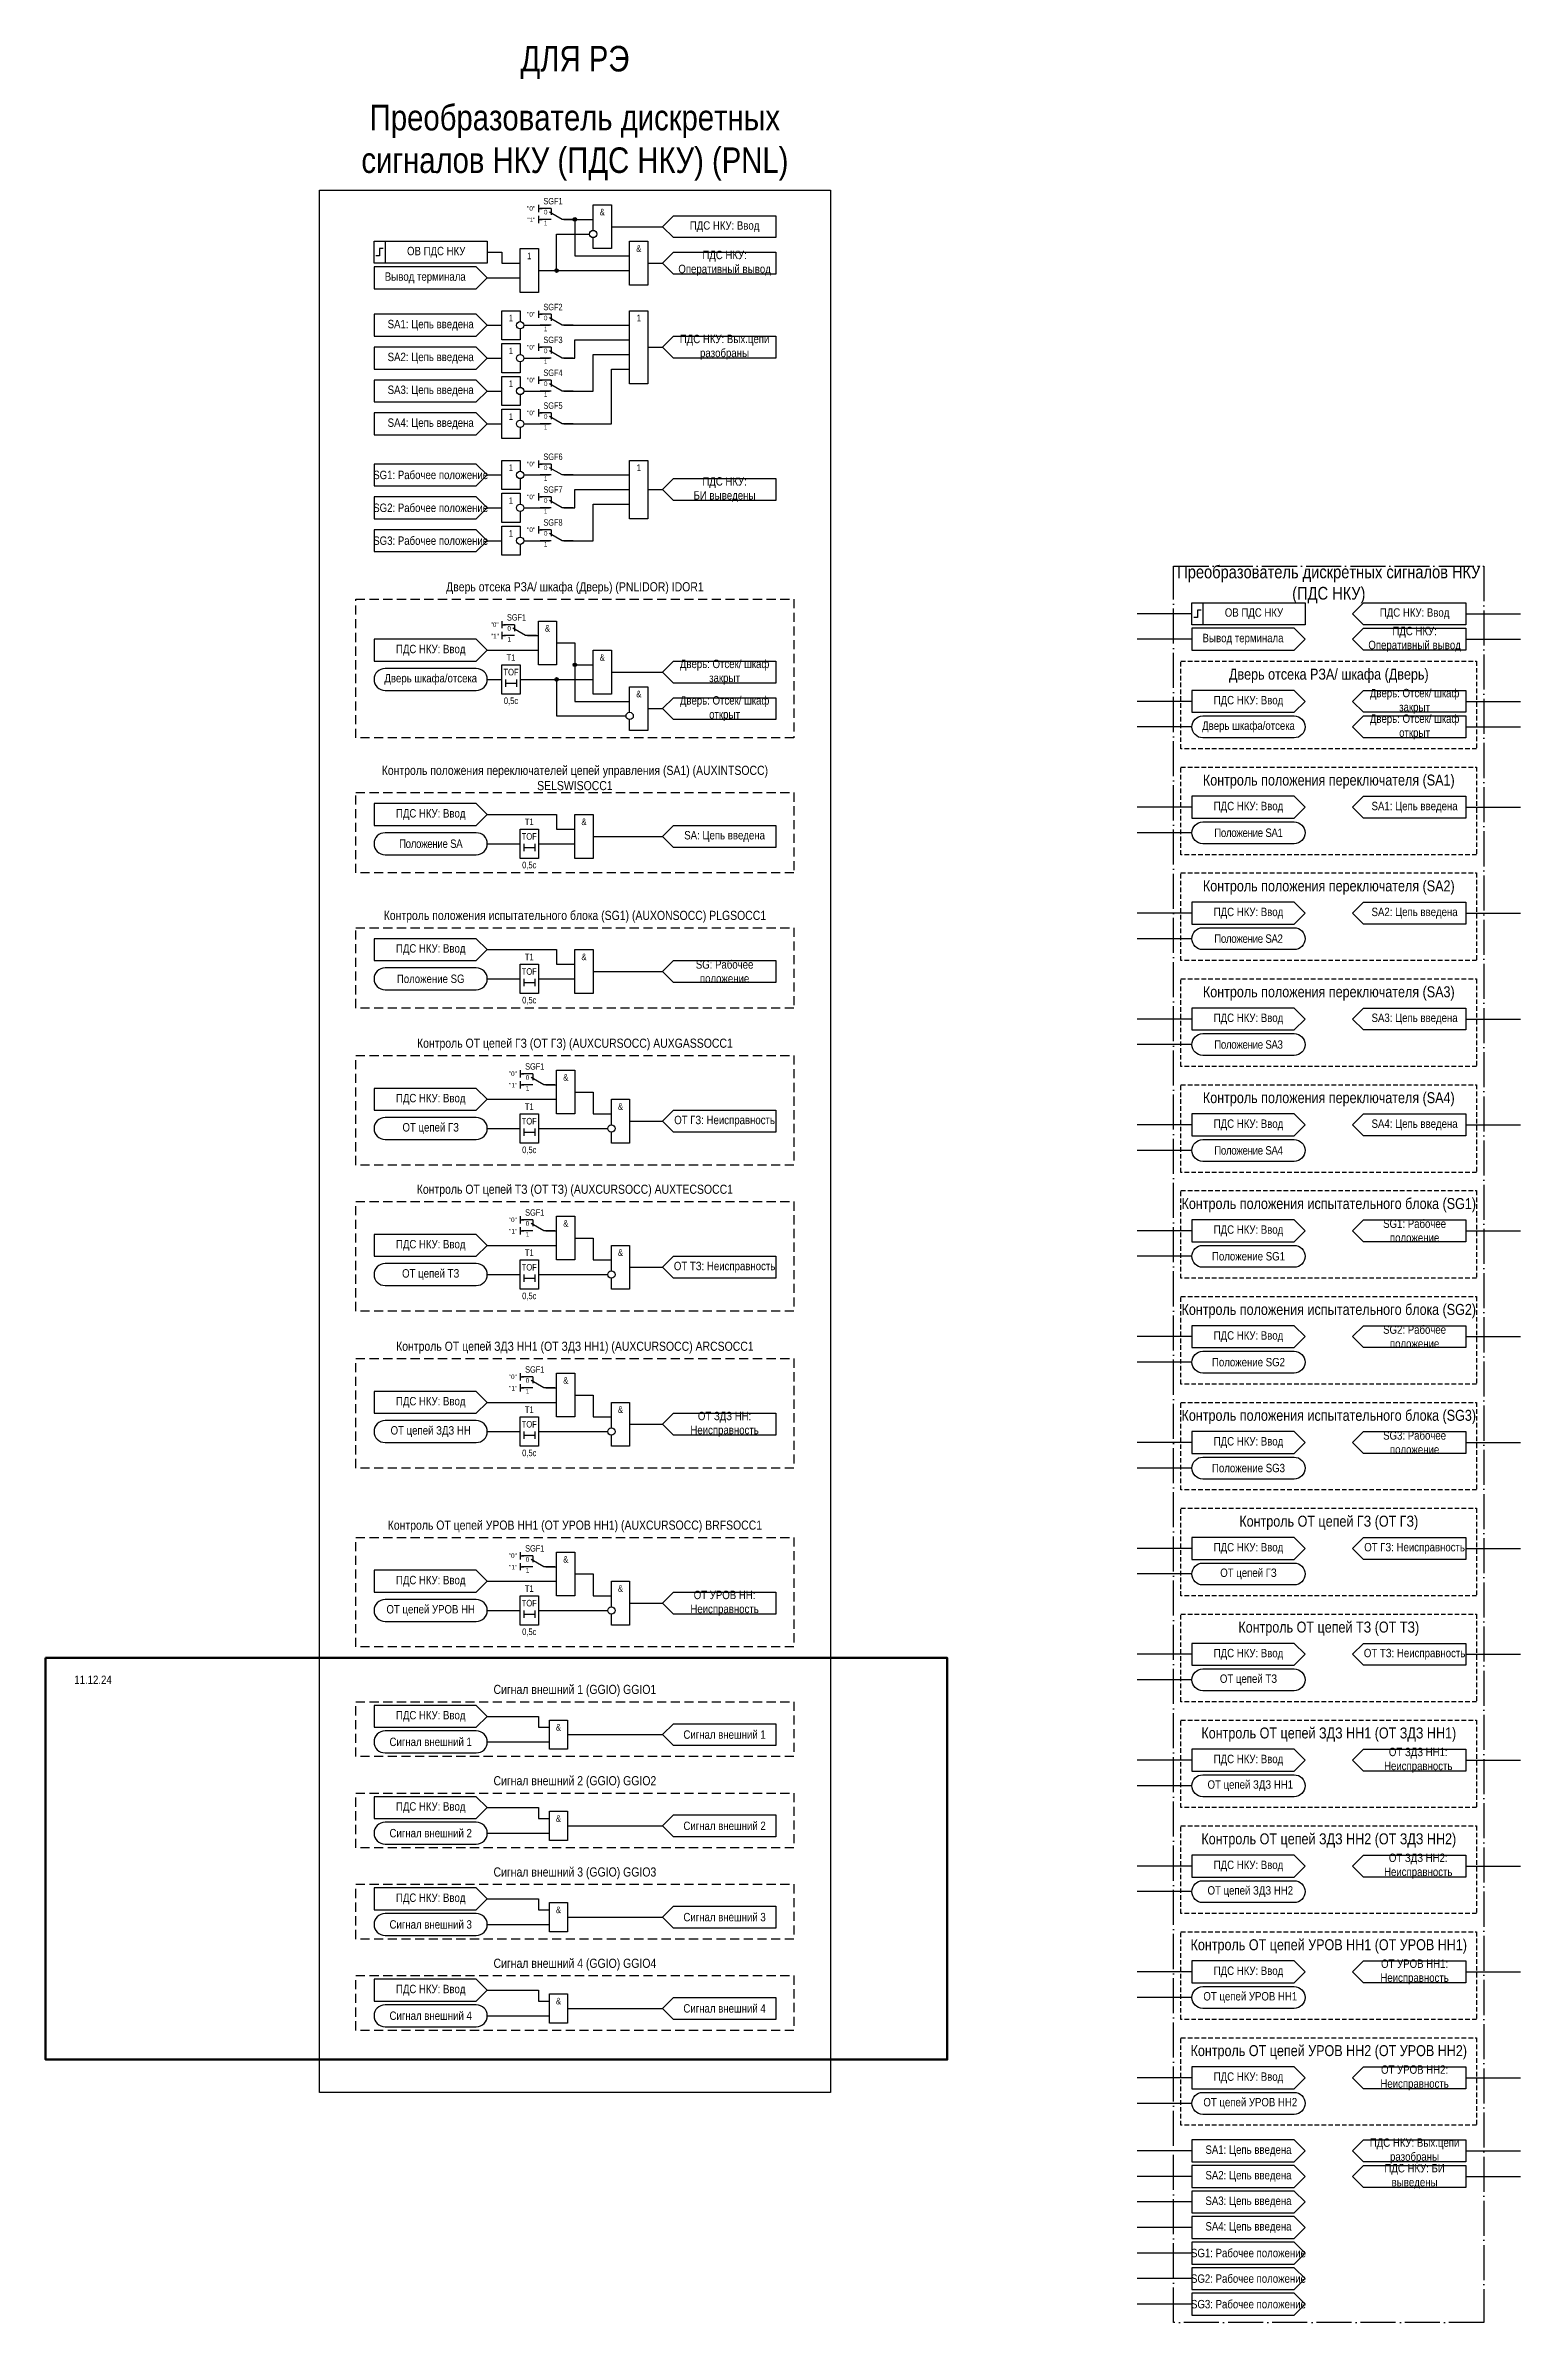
# Model space of a CAD drawing. Header units: millimetres. Extents: x -2609 to 701, y -63 to 764.
# Drawn here: x -75 to 329, y -63 to 561 of the extents above; entities that cross this region are included whole.
import ezdxf
from ezdxf.enums import TextEntityAlignment as Align

# ---------------------------------------------------------------- set-up
doc = ezdxf.new("R2010")
doc.units = ezdxf.units.MM
doc.linetypes.add('ACAD_ISO04W100', pattern=[30, 24, -3, 0, -3])
doc.linetypes.add('штриховая2', pattern=[0.375, 0.25, -0.125])
doc.layers.add('TEXT', color=7, linetype='Continuous', lineweight=25)
doc.layers.add('Основная', color=7, linetype='Continuous')
doc.styles.add('2.5_Gost_RD', font='ARIALN.TTF', dxfattribs={"height": 2.5})
doc.styles.add('3.5_Gost_RD', font='ARIALN.TTF', dxfattribs={"height": 3.5})
doc.styles.add('Вывод', font='ARIALN.TTF', dxfattribs={"height": 2.5})
doc.styles.add('Компонент', font='ARIALN.TTF', dxfattribs={"height": 3.5})

msp = doc.modelspace()

# ---------------------------------------------------------------- texts
at = {"ltscale": 100, "attachment_point": 5}
for s, insert, char_height, width, style in [('{\\C3;ДЛЯ РЭ}', (70, 556), 7, 140, '3.5_Gost_RD'), ('{\\C3;Преобразователь дискретных сигналов НКУ (ПДС НКУ) (PNL)}', (70, 534), 7, 140, '3.5_Gost_RD'), ('&', (77.5, 515), 1.8, 5, '2.5_Gost_RD'), ('ПДС НКУ: Ввод', (111, 511), 2.3, 28, '2.5_Gost_RD'), ('&', (87.5, 505), 1.8, 5, '2.5_Gost_RD'), ('1', (57.5, 503), 1.8, 5, '2.5_Gost_RD'), ('ПДС НКУ: Оперативный вывод', (111, 501), 2.3, 28, '2.5_Gost_RD'), ('1', (52.5, 486), 1.8, 5, '2.5_Gost_RD'), ('1', (87.5, 486), 1.8, 5, '2.5_Gost_RD'), ('SA1: Цепь введена', (30.5, 484), 2.3, 31, '2.5_Gost_RD'), ('ПДС НКУ: Вых.цепи разобраны', (111, 478), 2.3, 28, '2.5_Gost_RD'), ('SA2: Цепь введена', (30.5, 475), 2.3, 31, '2.5_Gost_RD'), ('1', (52.5, 477), 1.8, 5, '2.5_Gost_RD'), ('1', (52.5, 468), 1.8, 5, '2.5_Gost_RD'), ('SA3: Цепь введена', (30.5, 466), 2.3, 31, '2.5_Gost_RD'), ('SA4: Цепь введена', (30.5, 457), 2.3, 31, '2.5_Gost_RD'), ('1', (52.5, 459), 1.8, 5, '2.5_Gost_RD'), ('SG1: Рабочее положение', (30.5, 443), 2.3, 31, '2.5_Gost_RD'), ('1', (52.5, 445), 1.8, 5, '2.5_Gost_RD'), ('1', (87.5, 445), 1.8, 5, '2.5_Gost_RD'), ('1', (52.5, 436), 1.8, 5, '2.5_Gost_RD'), ('ПДС НКУ: \\PБИ выведены', (111, 439), 2.3, 28, '2.5_Gost_RD'), ('SG2: Рабочее положение', (30.5, 434), 2.3, 31, '2.5_Gost_RD'), ('SG3: Рабочее положение', (30.5, 425), 2.3, 31, '2.5_Gost_RD'), ('1', (52.5, 427), 1.8, 5, '2.5_Gost_RD'), ('ПДС НКУ: Ввод', (300, 405), 2.3, 28, '2.5_Gost_RD'), ('&', (62.5, 401), 1.8, 5, '2.5_Gost_RD'), ('ПДС НКУ: Оперативный вывод', (300, 398), 2.3, 28, '2.5_Gost_RD'), ('ПДС НКУ: Ввод', (30.5, 395), 2.3, 31, '2.5_Gost_RD'), ('T1', (52.5, 393), 1.8, 5, '2.5_Gost_RD'), ('&', (77.5, 393), 1.8, 5, '2.5_Gost_RD'), ('Дверь шкафа/отсека', (30.5, 387), 2.3, 31, '2.5_Gost_RD'), ('TOF', (52.5, 389), 1.8, 5, '2.5_Gost_RD'), ('Дверь: Отсек/ шкаф закрыт', (111, 389), 2.3, 28, '2.5_Gost_RD'), ('0,5с', (52.5, 381), 1.8, 5, '2.5_Gost_RD'), ('&', (87.5, 383), 1.8, 5, '2.5_Gost_RD'), ('Дверь: Отсек/ шкаф открыт', (111, 379), 2.3, 28, '2.5_Gost_RD'), ('ПДС НКУ: Ввод', (254.5, 381), 2.3, 31, '2.5_Gost_RD'), ('Дверь: Отсек/ шкаф закрыт', (300, 381), 2.3, 28, '2.5_Gost_RD'), ('Дверь: Отсек/ шкаф открыт', (300, 374), 2.3, 28, '2.5_Gost_RD'), ('ПДС НКУ: Ввод', (30.5, 350), 2.3, 31, '2.5_Gost_RD'), ('ПДС НКУ: Ввод', (254.5, 352), 2.3, 31, '2.5_Gost_RD'), ('SA1: Цепь введена', (300, 352), 2.3, 28, '2.5_Gost_RD'), ('{\\T0.95;Положение SA}', (30.5, 342), 2.3, 31, '2.5_Gost_RD'), ('TOF', (57.5, 344), 1.8, 5, '2.5_Gost_RD'), ('T1', (57.5, 348), 1.8, 5, '2.5_Gost_RD'), ('&', (72.5, 348), 1.8, 5, '2.5_Gost_RD'), ('SA: Цепь введена', (111, 344), 2.3, 28, '2.5_Gost_RD'), ('0,5с', (57.5, 336), 1.8, 5, '2.5_Gost_RD'), ('ПДС НКУ: Ввод', (254.5, 323), 2.3, 31, '2.5_Gost_RD'), ('SA2: Цепь введена', (300, 323), 2.3, 28, '2.5_Gost_RD'), ('ПДС НКУ: Ввод', (30.5, 313), 2.3, 31, '2.5_Gost_RD'), ('T1', (57.5, 311), 1.8, 5, '2.5_Gost_RD'), ('&', (72.5, 311), 1.8, 5, '2.5_Gost_RD'), ('Положение SG', (30.5, 305), 2.3, 31, '2.5_Gost_RD'), ('TOF', (57.5, 307), 1.8, 5, '2.5_Gost_RD'), ('SG: Рабочее положение', (111, 307), 2.3, 28, '2.5_Gost_RD'), ('0,5с', (57.5, 299), 1.8, 5, '2.5_Gost_RD'), ('ПДС НКУ: Ввод', (254.5, 294), 2.3, 31, '2.5_Gost_RD'), ('SA3: Цепь введена', (300, 294), 2.3, 28, '2.5_Gost_RD'), ('&', (67.5, 278), 1.8, 5, '2.5_Gost_RD'), ('ПДС НКУ: Ввод', (30.5, 272), 2.3, 31, '2.5_Gost_RD'), ('T1', (57.5, 270), 1.8, 5, '2.5_Gost_RD'), ('&', (82.5, 270), 1.8, 5, '2.5_Gost_RD'), ('ОТ цепей ГЗ', (30.5, 264), 2.3, 31, '2.5_Gost_RD'), ('TOF', (57.5, 266), 1.8, 5, '2.5_Gost_RD'), ('ОТ ГЗ: Неисправность', (111, 266), 2.3, 28, '2.5_Gost_RD'), ('ПДС НКУ: Ввод', (254.5, 265), 2.3, 31, '2.5_Gost_RD'), ('SA4: Цепь введена', (300, 265), 2.3, 28, '2.5_Gost_RD'), ('0,5с', (57.5, 258), 1.8, 5, '2.5_Gost_RD'), ('&', (67.5, 238), 1.8, 5, '2.5_Gost_RD'), ('ПДС НКУ: Ввод', (254.5, 236), 2.3, 31, '2.5_Gost_RD'), ('SG1: Рабочее положение', (300, 236), 2.3, 28, '2.5_Gost_RD'), ('ПДС НКУ: Ввод', (30.5, 232), 2.3, 31, '2.5_Gost_RD'), ('T1', (57.5, 230), 1.8, 5, '2.5_Gost_RD'), ('&', (82.5, 230), 1.8, 5, '2.5_Gost_RD'), ('ОТ цепей ТЗ', (30.5, 224), 2.3, 31, '2.5_Gost_RD'), ('TOF', (57.5, 226), 1.8, 5, '2.5_Gost_RD'), ('ОТ ТЗ: Неисправность', (111, 226), 2.3, 28, '2.5_Gost_RD'), ('0,5с', (57.5, 218), 1.8, 5, '2.5_Gost_RD'), ('ПДС НКУ: Ввод', (254.5, 207), 2.3, 31, '2.5_Gost_RD'), ('SG2: Рабочее положение', (300, 207), 2.3, 28, '2.5_Gost_RD'), ('&', (67.5, 195), 1.8, 5, '2.5_Gost_RD'), ('ПДС НКУ: Ввод', (30.5, 189), 2.3, 31, '2.5_Gost_RD'), ('T1', (57.5, 187), 1.8, 5, '2.5_Gost_RD'), ('&', (82.5, 187), 1.8, 5, '2.5_Gost_RD'), ('ОТ цепей ЗДЗ НН', (30.5, 181), 2.3, 31, '2.5_Gost_RD'), ('TOF', (57.5, 183), 1.8, 5, '2.5_Gost_RD'), ('ОТ ЗДЗ НН: Неисправность', (111, 183), 2.3, 28, '2.5_Gost_RD'), ('SG3: Рабочее положение', (300, 178), 2.3, 28, '2.5_Gost_RD'), ('0,5с', (57.5, 175), 1.8, 5, '2.5_Gost_RD'), ('ПДС НКУ: Ввод', (254.5, 178), 2.3, 31, '2.5_Gost_RD'), ('ПДС НКУ: Ввод', (254.5, 149), 2.3, 31, '2.5_Gost_RD'), ('ОТ ГЗ: Неисправность', (300, 149), 2.3, 28, '2.5_Gost_RD'), ('&', (67.5, 146), 1.8, 5, '2.5_Gost_RD'), ('ПДС НКУ: Ввод', (30.5, 140), 2.3, 31, '2.5_Gost_RD'), ('T1', (57.5, 138), 1.8, 5, '2.5_Gost_RD'), ('&', (82.5, 138), 1.8, 5, '2.5_Gost_RD'), ('ОТ УРОВ НН: Неисправность', (111, 134), 2.3, 28, '2.5_Gost_RD'), ('ОТ цепей УРОВ НН', (30.5, 132), 2.3, 31, '2.5_Gost_RD'), ('TOF', (57.5, 134), 1.8, 5, '2.5_Gost_RD'), ('0,5с', (57.5, 126), 1.8, 5, '2.5_Gost_RD'), ('ПДС НКУ: Ввод', (254.5, 120), 2.3, 31, '2.5_Gost_RD'), ('ОТ ТЗ: Неисправность', (300, 120), 2.3, 28, '2.5_Gost_RD'), ('ПДС НКУ: Ввод', (30.5, 103), 2.3, 31, '2.5_Gost_RD'), ('Сигнал внешний 1', (30.5, 96), 2.3, 31, '2.5_Gost_RD'), ('Сигнал внешний 1', (111, 98), 2.3, 28, '2.5_Gost_RD'), ('ОТ ЗДЗ НН1: Неисправность', (301, 91), 2.3, 28, '2.5_Gost_RD'), ('ПДС НКУ: Ввод', (254.5, 91), 2.3, 31, '2.5_Gost_RD'), ('ОТ цепей ЗДЗ НН1', (255, 84), 2.3, 31, '2.5_Gost_RD'), ('ПДС НКУ: Ввод', (30.5, 78), 2.3, 31, '2.5_Gost_RD'), ('Сигнал внешний 2', (30.5, 71), 2.3, 31, '2.5_Gost_RD'), ('Сигнал внешний 2', (111, 73), 2.3, 28, '2.5_Gost_RD'), ('ПДС НКУ: Ввод', (254.5, 62), 2.3, 31, '2.5_Gost_RD'), ('ОТ ЗДЗ НН2: Неисправность', (301, 62), 2.3, 28, '2.5_Gost_RD'), ('ОТ цепей ЗДЗ НН2', (255, 55), 2.3, 31, '2.5_Gost_RD'), ('ПДС НКУ: Ввод', (30.5, 53), 2.3, 31, '2.5_Gost_RD'), ('Сигнал внешний 3', (30.5, 46), 2.3, 31, '2.5_Gost_RD'), ('Сигнал внешний 3', (111, 48), 2.3, 28, '2.5_Gost_RD'), ('ПДС НКУ: Ввод', (254.5, 33), 2.3, 31, '2.5_Gost_RD'), ('ОТ УРОВ НН1: Неисправность', (300, 33), 2.3, 28, '2.5_Gost_RD'), ('ПДС НКУ: Ввод', (30.5, 28), 2.3, 31, '2.5_Gost_RD'), ('ОТ цепей УРОВ НН1', (255, 26), 2.3, 31, '2.5_Gost_RD'), ('Сигнал внешний 4', (30.5, 21), 2.3, 31, '2.5_Gost_RD'), ('Сигнал внешний 4', (111, 23), 2.3, 28, '2.5_Gost_RD'), ('ОТ УРОВ НН2: Неисправность', (300, 4), 2.3, 28, '2.5_Gost_RD'), ('ПДС НКУ: Ввод', (254.5, 4), 2.3, 31, '2.5_Gost_RD'), ('ОТ цепей УРОВ НН2', (255, -3), 2.3, 31, '2.5_Gost_RD'), ('SA1: Цепь введена', (254.5, -16), 2.3, 31, '2.5_Gost_RD'), ('ПДС НКУ: Вых.цепи разобраны', (300, -16), 2.3, 28, '2.5_Gost_RD'), ('SA2: Цепь введена', (254.5, -23), 2.3, 31, '2.5_Gost_RD'), ('ПДС НКУ: БИ выведены', (300, -23), 2.3, 28, '2.5_Gost_RD'), ('SA3: Цепь введена', (254.5, -30), 2.3, 31, '2.5_Gost_RD'), ('SA4: Цепь введена', (254.5, -37), 2.3, 31, '2.5_Gost_RD'), ('SG1: Рабочее положение', (254.5, -44), 2.3, 31, '2.5_Gost_RD'), ('SG2: Рабочее положение', (254.5, -51), 2.3, 31, '2.5_Gost_RD'), ('SG3: Рабочее положение', (254.5, -58), 2.3, 31, '2.5_Gost_RD')]:
    msp.add_mtext(s, dxfattribs=dict(at, insert=insert, char_height=char_height, width=width, style=style))
at = {"ltscale": 100, "char_height": 1.25, "attachment_point": 1, "style": '3.5_Gost_RD'}
for insert in [(57, 513.5), (47, 399.5), (52, 276.5), (52, 236.5), (52, 193.5), (52, 144.5)]:
    msp.add_mtext_dynamic_manual_height_columns('"1"', width=2, gutter_width=17.5, heights=[0], dxfattribs=dict(at, insert=insert))
at = {"color": 0, "ltscale": 100, "char_height": 2.3, "width": 28, "attachment_point": 5, "style": '2.5_Gost_RD'}
for s, insert in [('{\\C256;ОВ ПДС НКУ}', (32, 504)), ('{\\C256;Вывод терминала}', (29, 497)), ('{\\C256;ОВ ПДС НКУ}', (256, 405)), ('{\\C256;Вывод терминала}', (253, 398))]:
    msp.add_mtext(s, dxfattribs=dict(at, insert=insert))
at = {"color": 30, "ltscale": 100, "attachment_point": 5, "style": '3.5_Gost_RD'}
for s, insert, char_height, width in [('Преобразователь дискретных сигналов НКУ (ПДС НКУ)', (276.5, 413), 3.5, 85), ('Дверь отсека РЗА/ шкафа (Дверь) (PNLIDOR) {\\C6;IDOR1}', (70, 412), 2.5, 120), ('Дверь отсека РЗА/ шкафа (Дверь)', (276.5, 388), 3, 81), ('Контроль положения переключателей цепей управления (SA1) (AUXINTSOCC) {\\C6;SELSWISOCC1}', (70, 360), 2.5, 120), ('Контроль положения переключателя (SA1)', (276.5, 359), 3, 81), ('Контроль положения переключателя (SA2)', (276.5, 330), 3, 81), ('Контроль положения испытательного блока (SG1) (AUXONSOCC) {\\C6;PLGSOCC1}', (70, 322), 2.5, 120), ('Контроль положения переключателя (SA3)', (276.5, 301), 3, 81), ('Контроль ОТ цепей ГЗ (ОТ ГЗ) (AUXCURSOCC) {\\C6;AUXGASSOCC1}', (70, 287), 2.5, 120), ('Контроль положения переключателя (SA4)', (276.5, 272), 3, 81), ('Контроль ОТ цепей ТЗ (ОТ ТЗ) (AUXCURSOCC) {\\C6;AUXTECSOCC1}', (70, 247), 2.5, 120), ('Контроль положения испытательного блока (SG1)', (276.5, 243), 3, 81), ('Контроль положения испытательного блока (SG2)', (276.5, 214), 3, 81), ('Контроль ОТ цепей ЗДЗ НН1 (ОТ ЗДЗ НН1) (AUXCURSOCC) {\\C6;ARCSOCC1}', (70, 204), 2.5, 120), ('Контроль положения испытательного блока (SG3)', (276.5, 185), 3, 81), ('Контроль ОТ цепей УРОВ НН1 (ОТ УРОВ НН1) (AUXCURSOCC) {\\C6;BRFSOCC1}', (70, 155), 2.5, 120), ('Контроль ОТ цепей ГЗ (ОТ ГЗ)', (276.5, 156), 3, 81), ('Контроль ОТ цепей ТЗ (ОТ ТЗ)', (276.5, 127), 3, 81), ('Сигнал внешний 1 (GGIO) {\\C6;GGIO1}', (70, 110), 2.5, 120), ('Контроль ОТ цепей ЗДЗ НН1 (ОТ ЗДЗ НН1)', (276.5, 98), 3, 81), ('Сигнал внешний 2 (GGIO) {\\C6;GGIO2}', (70, 85), 2.5, 120), ('Контроль ОТ цепей ЗДЗ НН2 (ОТ ЗДЗ НН2)', (276.5, 69), 3, 81), ('Сигнал внешний 3 (GGIO) {\\C6;GGIO3}', (70, 60), 2.5, 120), ('Контроль ОТ цепей УРОВ НН1 (ОТ УРОВ НН1)', (276.5, 40), 3, 81), ('Сигнал внешний 4 (GGIO) {\\C6;GGIO4}', (70, 35), 2.5, 120), ('Контроль ОТ цепей УРОВ НН2 (ОТ УРОВ НН2)', (276.5, 11), 3, 81)]:
    msp.add_mtext(s, dxfattribs=dict(at, insert=insert, char_height=char_height, width=width))
at = {"color": 6, "ltscale": 100, "char_height": 1.8, "width": 5, "attachment_point": 5, "style": '2.5_Gost_RD'}
for insert in [(65.5, 100), (65.5, 75), (65.5, 50), (65.5, 25)]:
    msp.add_mtext('&', dxfattribs=dict(at, insert=insert))
at = {"layer": 'TEXT', "ltscale": 100, "char_height": 2.3, "width": 31, "attachment_point": 5, "style": '2.5_Gost_RD'}
for s, insert in [('Дверь шкафа/отсека', (254.5, 374)), ('{\\T0.95;Положение SA1}', (254.5, 345)), ('{\\T0.95;Положение SA2}', (254.5, 316)), ('{\\T0.95;Положение SA3}', (254.5, 287)), ('{\\T0.95;Положение SA4}', (254.5, 258)), ('Положение SG1', (254.5, 229)), ('Положение SG2', (254.5, 200)), ('Положение SG3', (254.5, 171)), ('ОТ цепей ГЗ', (254.5, 142)), ('ОТ цепей ТЗ', (254.5, 113))]:
    msp.add_mtext(s, dxfattribs=dict(at, insert=insert))
at = {"layer": 'TEXT', "color": 0, "ltscale": 100, "insert": (-62, 113), "char_height": 2.3, "width": 31, "attachment_point": 5, "style": '2.5_Gost_RD'}
msp.add_mtext('{\\C256;11.12.24}', dxfattribs=at)

# ---------------------------------------------------------------- blocks, each defined once
blk = doc.blocks.new('*U958')
at = {"layer": 'Основная', "color": 0}
blk.add_line((0, 0), (7, 4), dxfattribs=at)
at = {"layer": 'Основная', "ltscale": 0.35}
blk.add_line((6, 6), (6, 2.5), dxfattribs=at)
blk = doc.blocks.new('*U985')
at = {"layer": 'Основная', "color": 0}
for p, q in [((-3, 6), (-9, 6)), ((-3, 0), (-9, 0)), ((9, 0), (3, 0))]:
    blk.add_line(p, q, dxfattribs=at)
at = {"layer": 'Основная', "ltscale": 0.25, "xscale": -1}
blk.add_blockref('*U958', (3, 0), dxfattribs=at)
at = {"layer": 'Основная'}
for tag, height, style, p in [('В1', 2.5, 'Вывод', (-14, 6)), ('В2', 2.5, 'Вывод', (-6, 4)), ('ОУ', 3.5, 'Компонент', (-2, 10)), ('В3', 2.5, 'Вывод', (-6, -2))]:
    blk.add_attdef(tag, text='', height=height, dxfattribs=dict(at, style=style)).set_placement(p, align=Align.MIDDLE_CENTER)
blk = doc.blocks.new('Точка')
at = {"ltscale": 100}
h = blk.add_hatch(color=256, dxfattribs=at)
h.dxf.hatch_style = 1
edge = h.paths.add_edge_path()
edge.add_arc((0, 0), 0.5, 0, 360)
blk.add_circle((0, 0), 0.5, dxfattribs=at)

# ---------------------------------------------------------------- linework, layer by layer
at = {"ltscale": 100}
for p, q in [((60, 517), (60, 515)), ((60, 516), (61, 516)), ((60, 514), (60, 512)), ((60, 513), (61, 513)), ((55, 501), (55, 501)), ((60, 488), (60, 486)), ((60, 487), (61, 487)), ((60, 479), (60, 477)), ((60, 478), (61, 478)), ((60, 470), (60, 468)), ((60, 469), (61, 469)), ((60, 461), (60, 459)), ((60, 460), (61, 460)), ((60, 447), (60, 445)), ((60, 446), (61, 446)), ((60, 438), (60, 436)), ((60, 437), (61, 437)), ((60, 429), (60, 427)), ((60, 428), (61, 428)), ((50, 403), (50, 401)), ((50, 402), (51, 402)), ((50, 400), (50, 398)), ((239, 405), (224, 405)), ((314, 405), (329, 405)), ((50, 399), (51, 399)), ((239, 398), (224, 398)), ((314, 398), (329, 398)), ((239, 381), (224, 381)), ((314, 381), (329, 381)), ((239, 374), (224, 374)), ((314, 374), (329, 374)), ((239, 352), (224, 352)), ((314, 352), (329, 352)), ((239, 345), (224, 345)), ((239, 323), (224, 323)), ((314, 323), (329, 323)), ((239, 316), (224, 316)), ((239, 294), (224, 294)), ((314, 294), (329, 294)), ((239, 287), (224, 287)), ((55, 280), (55, 278)), ((55, 279), (56, 279)), ((55, 277), (55, 275)), ((55, 276), (56, 276)), ((239, 265), (224, 265)), ((314, 265), (329, 265)), ((239, 258), (224, 258)), ((55, 240), (55, 238)), ((55, 239), (56, 239)), ((55, 237), (55, 235)), ((55, 236), (56, 236)), ((239, 236), (224, 236)), ((314, 236), (329, 236)), ((239, 229), (224, 229)), ((239, 207), (224, 207)), ((314, 207), (329, 207)), ((239, 200), (224, 200)), ((55, 197), (55, 195)), ((55, 196), (56, 196)), ((55, 194), (55, 192)), ((55, 193), (56, 193)), ((239, 178), (224, 178)), ((314, 178), (329, 178)), ((239, 171), (224, 171)), ((55, 148), (55, 146)), ((55, 147), (56, 147)), ((55, 145), (55, 143)), ((55, 144), (56, 144)), ((239, 149), (224, 149)), ((314, 149), (329, 149)), ((239, 142), (224, 142)), ((239, 120), (224, 120)), ((314, 120), (329, 120)), ((239, 113), (224, 113)), ((239, 91), (224, 91)), ((314, 91), (329, 91)), ((239, 84), (224, 84)), ((239, 62), (224, 62)), ((314, 62), (329, 62)), ((239, 55), (224, 55)), ((239, 33), (224, 33)), ((314, 33), (329, 33)), ((239, 26), (224, 26)), ((239, 4), (224, 4)), ((314, 4), (329, 4)), ((239, -3), (224, -3)), ((239, -16), (224, -16)), ((314, -16), (329, -16)), ((239, -23), (224, -23)), ((314, -23), (329, -23)), ((239, -30), (224, -30)), ((239, -37), (224, -37)), ((239, -44), (224, -44)), ((239, -51), (224, -51)), ((239, -58), (224, -58))]:
    msp.add_line(p, q, dxfattribs=at)
at = {"color": 3, "ltscale": 100}
msp.add_lwpolyline([(0, 521), (140, 521), (140, 0), (0, 0)], close=True, dxfattribs=at)
at = {"ltscale": 100}
for points in [[(67, 513), (75, 513)], [(67, 513), (70, 513), (70, 503), (85, 503)], [(75, 510), (75, 517), (80, 517), (80, 505), (75, 505), (75, 508)], [(94, 511), (97, 514), (125, 514), (125, 508), (97, 508), (94, 511)], [(60, 499), (65, 499), (65, 509), (74, 509)], [(80, 511), (94, 511)], [(46, 504), (50, 504), (50, 501), (55, 501)], [(60, 499), (85, 499)], [(90, 501), (94, 501)], [(94, 501), (97, 504), (125, 504), (125, 498), (97, 498), (94, 501)], [(46, 497), (55, 497)], [(55, 483), (55, 480), (50, 480), (50, 488), (55, 488), (55, 485)], [(46, 484), (50, 484)], [(56, 484), (63, 484)], [(67, 484), (85, 484)], [(94, 478), (97, 481), (125, 481), (125, 475), (97, 475), (94, 478)], [(46, 475), (50, 475)], [(55, 474), (55, 471), (50, 471), (50, 479), (55, 479), (55, 476)], [(56, 475), (63, 475)], [(67, 475), (70, 475), (70, 480), (85, 480)], [(67, 466), (75, 466), (75, 476), (85, 476)], [(90, 478), (94, 478)], [(55, 465), (55, 462), (50, 462), (50, 470), (55, 470), (55, 467)], [(67, 457), (80, 457), (80, 472), (85, 472)], [(46, 466), (50, 466)], [(56, 466), (63, 466)], [(46, 457), (50, 457)], [(55, 456), (55, 453), (50, 453), (50, 461), (55, 461), (55, 458)], [(56, 457), (63, 457)], [(46, 443), (50, 443)], [(55, 442), (55, 439), (50, 439), (50, 447), (55, 447), (55, 444)], [(56, 443), (63, 443)], [(67, 443), (85, 443)], [(55, 433), (55, 430), (50, 430), (50, 438), (55, 438), (55, 435)], [(67, 434), (70, 434), (70, 439), (85, 439)], [(90, 439), (94, 439)], [(94, 439), (97, 442), (125, 442), (125, 436), (97, 436), (94, 439)], [(46, 434), (50, 434)], [(56, 434), (63, 434)], [(67, 425), (75, 425), (75, 435), (85, 435)], [(46, 425), (50, 425)], [(55, 424), (55, 421), (50, 421), (50, 429), (55, 429), (55, 426)], [(56, 425), (63, 425)], [(283, 405), (286, 408), (314, 408), (314, 402), (286, 402), (283, 405)], [(283, 398), (286, 401), (314, 401), (314, 395), (286, 395), (283, 398)], [(46, 395), (60, 395)], [(57, 399), (60, 399)], [(57, 399), (60, 399)], [(65, 397), (70, 397), (70, 381), (85, 381)], [(65, 397), (70, 397), (70, 391), (75, 391)], [(46, 387), (50, 387)], [(51, 387), (51, 385)], [(54, 387), (54, 385)], [(55, 387), (75, 387)], [(55, 387), (65, 387), (65, 377), (84, 377)], [(80, 389), (94, 389)], [(94, 389), (97, 392), (125, 392), (125, 386), (97, 386), (94, 389)], [(51, 386), (54, 386)], [(85, 378), (85, 385), (90, 385), (90, 373), (85, 373), (85, 376)], [(94, 379), (97, 382), (125, 382), (125, 376), (97, 376), (94, 379)], [(90, 379), (94, 379)], [(46, 350), (65, 350), (65, 346), (70, 346)], [(75, 344), (94, 344)], [(94, 344), (97, 347), (125, 347), (125, 341), (97, 341), (94, 344)], [(46, 342), (55, 342)], [(56, 342), (56, 340)], [(56, 341), (59, 341)], [(59, 342), (59, 340)], [(60, 342), (70, 342)], [(46, 313), (65, 313), (65, 309), (70, 309)], [(75, 307), (94, 307)], [(94, 307), (97, 310), (125, 310), (125, 304), (97, 304), (94, 307)], [(46, 305), (55, 305)], [(56, 305), (56, 303)], [(56, 304), (59, 304)], [(59, 305), (59, 303)], [(60, 305), (70, 305)], [(62, 276), (65, 276)], [(62, 276), (65, 276)], [(46, 272), (65, 272)], [(70, 274), (75, 274), (75, 268), (80, 268)], [(80, 265), (80, 272), (85, 272), (85, 260), (80, 260), (80, 263)], [(94, 266), (97, 269), (125, 269), (125, 263), (97, 263), (94, 266)], [(46, 264), (55, 264)], [(56, 264), (56, 262)], [(56, 263), (59, 263)], [(59, 264), (59, 262)], [(60, 264), (79, 264)], [(85, 266), (94, 266)], [(46, 232), (65, 232)], [(62, 236), (65, 236)], [(62, 236), (65, 236)], [(70, 234), (75, 234), (75, 228), (80, 228)], [(80, 225), (80, 232), (85, 232), (85, 220), (80, 220), (80, 223)], [(85, 226), (94, 226)], [(94, 226), (97, 229), (125, 229), (125, 223), (97, 223), (94, 226)], [(46, 224), (55, 224)], [(56, 224), (56, 222)], [(56, 223), (59, 223)], [(59, 224), (59, 222)], [(60, 224), (79, 224)], [(46, 189), (65, 189)], [(62, 193), (65, 193)], [(62, 193), (65, 193)], [(70, 191), (75, 191), (75, 185), (80, 185)], [(80, 182), (80, 189), (85, 189), (85, 177), (80, 177), (80, 180)], [(46, 181), (55, 181)], [(56, 181), (56, 179)], [(59, 181), (59, 179)], [(60, 181), (79, 181)], [(85, 183), (94, 183)], [(94, 183), (97, 186), (125, 186), (125, 180), (97, 180), (94, 183)], [(56, 180), (59, 180)], [(62, 144), (65, 144)], [(62, 144), (65, 144)], [(46, 140), (65, 140)], [(70, 142), (75, 142), (75, 136), (80, 136)], [(80, 133), (80, 140), (85, 140), (85, 128), (80, 128), (80, 131)], [(46, 132), (55, 132)], [(56, 132), (56, 130)], [(56, 131), (59, 131)], [(59, 132), (59, 130)], [(60, 132), (79, 132)], [(85, 134), (94, 134)], [(94, 134), (97, 137), (125, 137), (125, 131), (97, 131), (94, 134)], [(283, -16), (286, -13), (314, -13), (314, -19), (286, -19), (283, -16)], [(283, -23), (286, -20), (314, -20), (314, -26), (286, -26), (283, -23)]]:
    msp.add_lwpolyline(points, dxfattribs=at)
for points in [[(15, 507), (46, 507), (46, 501), (15, 501)], [(15, 507), (18, 507), (18, 501), (15, 501)], [(85, 507), (90, 507), (90, 495), (85, 495)], [(15, 500), (15, 494), (43, 494), (46, 497), (43, 500)], [(55, 505), (60, 505), (60, 493), (55, 493)], [(15, 487), (15, 481), (43, 481), (46, 484), (43, 487)], [(85, 488), (90, 488), (90, 468), (85, 468)], [(15, 478), (15, 472), (43, 472), (46, 475), (43, 478)], [(15, 469), (15, 463), (43, 463), (46, 466), (43, 469)], [(15, 460), (15, 454), (43, 454), (46, 457), (43, 460)], [(15, 446), (15, 440), (43, 440), (46, 443), (43, 446)], [(85, 447), (90, 447), (90, 431), (85, 431)], [(15, 437), (15, 431), (43, 431), (46, 434), (43, 437)], [(15, 428), (15, 422), (43, 422), (46, 425), (43, 428)], [(239, 408), (270, 408), (270, 402), (239, 402)], [(239, 408), (242, 408), (242, 402), (239, 402)], [(60, 403), (65, 403), (65, 391), (60, 391)], [(239, 401), (239, 395), (267, 395), (270, 398), (267, 401)], [(15, 398), (15, 392), (43, 392), (46, 395), (43, 398)], [(75, 395), (80, 395), (80, 383), (75, 383)], [(50, 391), (55, 391), (55, 383), (50, 383)], [(239, 384), (239, 378), (267, 378), (270, 381), (267, 384)], [(314, 378), (286, 378), (283, 381), (286, 384), (314, 384)], [(286, 377), (314, 377), (314, 371), (286, 371), (283, 374)], [(15, 353), (15, 347), (43, 347), (46, 350), (43, 353)], [(70, 350), (75, 350), (75, 338), (70, 338)], [(239, 355), (239, 349), (267, 349), (270, 352), (267, 355)], [(314, 349), (286, 349), (283, 352), (286, 355), (314, 355)], [(55, 346), (60, 346), (60, 338), (55, 338)], [(239, 326), (239, 320), (267, 320), (270, 323), (267, 326)], [(314, 320), (286, 320), (283, 323), (286, 326), (314, 326)], [(15, 316), (15, 310), (43, 310), (46, 313), (43, 316)], [(70, 313), (75, 313), (75, 301), (70, 301)], [(55, 309), (60, 309), (60, 301), (55, 301)], [(239, 297), (239, 291), (267, 291), (270, 294), (267, 297)], [(314, 291), (286, 291), (283, 294), (286, 297), (314, 297)], [(15, 275), (15, 269), (43, 269), (46, 272), (43, 275)], [(65, 280), (70, 280), (70, 268), (65, 268)], [(55, 268), (60, 268), (60, 260), (55, 260)], [(239, 268), (239, 262), (267, 262), (270, 265), (267, 268)], [(314, 262), (286, 262), (283, 265), (286, 268), (314, 268)], [(65, 240), (70, 240), (70, 228), (65, 228)], [(239, 239), (239, 233), (267, 233), (270, 236), (267, 239)], [(314, 233), (286, 233), (283, 236), (286, 239), (314, 239)], [(15, 235), (15, 229), (43, 229), (46, 232), (43, 235)], [(55, 228), (60, 228), (60, 220), (55, 220)], [(239, 210), (239, 204), (267, 204), (270, 207), (267, 210)], [(314, 204), (286, 204), (283, 207), (286, 210), (314, 210)], [(65, 197), (70, 197), (70, 185), (65, 185)], [(15, 192), (15, 186), (43, 186), (46, 189), (43, 192)], [(55, 185), (60, 185), (60, 177), (55, 177)], [(239, 181), (239, 175), (267, 175), (270, 178), (267, 181)], [(314, 175), (286, 175), (283, 178), (286, 181), (314, 181)], [(239, 152), (239, 146), (267, 146), (270, 149), (267, 152)], [(314, 146), (286, 146), (283, 149), (286, 152), (314, 152)], [(65, 148), (70, 148), (70, 136), (65, 136)], [(15, 143), (15, 137), (43, 137), (46, 140), (43, 143)], [(55, 136), (60, 136), (60, 128), (55, 128)], [(239, 123), (239, 117), (267, 117), (270, 120), (267, 123)], [(314, 117), (286, 117), (283, 120), (286, 123), (314, 123)], [(15, 106), (15, 100), (43, 100), (46, 103), (43, 106)], [(239, 94), (239, 88), (267, 88), (270, 91), (267, 94)], [(314, 88), (286, 88), (283, 91), (286, 94), (314, 94)], [(15, 81), (15, 75), (43, 75), (46, 78), (43, 81)], [(239, 65), (239, 59), (267, 59), (270, 62), (267, 65)], [(314, 59), (286, 59), (283, 62), (286, 65), (314, 65)], [(15, 56), (15, 50), (43, 50), (46, 53), (43, 56)], [(239, 36), (239, 30), (267, 30), (270, 33), (267, 36)], [(314, 30), (286, 30), (283, 33), (286, 36), (314, 36)], [(15, 31), (15, 25), (43, 25), (46, 28), (43, 31)], [(239, 7), (239, 1), (267, 1), (270, 4), (267, 7)], [(314, 1), (286, 1), (283, 4), (286, 7), (314, 7)], [(239, -13), (239, -19), (267, -19), (270, -16), (267, -13)], [(239, -20), (239, -26), (267, -26), (270, -23), (267, -20)], [(239, -27), (239, -33), (267, -33), (270, -30), (267, -27)], [(239, -34), (239, -40), (267, -40), (270, -37), (267, -34)], [(239, -41), (239, -47), (267, -47), (270, -44), (267, -41)], [(239, -48), (239, -54), (267, -54), (270, -51), (267, -48)], [(239, -55), (239, -61), (267, -61), (270, -58), (267, -55)]]:
    msp.add_lwpolyline(points, close=True, dxfattribs=at)
at = {"lineweight": 30, "ltscale": 100}
for points in [[(17.5, 505), (16.5, 505), (16.5, 503), (15.5, 503)], [(241.5, 406), (240.5, 406), (240.5, 404), (239.5, 404)]]:
    msp.add_lwpolyline(points, dxfattribs=at)
at = {"color": 251, "linetype": 'ACAD_ISO04W100', "lineweight": 30, "ltscale": 0.4, "true_color": 0x58595b}
msp.add_lwpolyline([(234, 418), (319, 418), (319, -63), (234, -63)], close=True, dxfattribs=at)
at = {"linetype": 'штриховая2', "ltscale": 10}
for points in [[(10, 409), (130, 409), (130, 371), (10, 371)], [(10, 356), (130, 356), (130, 334), (10, 334)], [(10, 319), (130, 319), (130, 297), (10, 297)], [(10, 284), (130, 284), (130, 254), (10, 254)], [(10, 244), (130, 244), (130, 214), (10, 214)], [(10, 201), (130, 201), (130, 171), (10, 171)], [(10, 152), (130, 152), (130, 122), (10, 122)], [(10, 107), (130, 107), (130, 92), (10, 92)], [(10, 82), (130, 82), (130, 67), (10, 67)], [(10, 57), (130, 57), (130, 42), (10, 42)], [(10, 32), (130, 32), (130, 17), (10, 17)]]:
    msp.add_lwpolyline(points, close=True, dxfattribs=at)
at = {"ltscale": 100}
for points in [[(18, 384), (43, 384, 1), (43, 390), (18, 390, 1)], [(242, 371, -1), (242, 377), (267, 377, -1), (267, 371)], [(18, 339), (43, 339, 1), (43, 345), (18, 345, 1)], [(242, 342, -1), (242, 348), (267, 348, -1), (267, 342)], [(242, 313, -1), (242, 319), (267, 319, -1), (267, 313)], [(18, 302), (43, 302, 1), (43, 308), (18, 308, 1)], [(242, 284, -1), (242, 290), (267, 290, -1), (267, 284)], [(18, 261), (43, 261, 1), (43, 267), (18, 267, 1)], [(242, 255, -1), (242, 261), (267, 261, -1), (267, 255)], [(242, 226, -1), (242, 232), (267, 232, -1), (267, 226)], [(18, 221), (43, 221, 1), (43, 227), (18, 227, 1)], [(242, 197, -1), (242, 203), (267, 203, -1), (267, 197)], [(18, 178), (43, 178, 1), (43, 184), (18, 184, 1)], [(242, 168, -1), (242, 174), (267, 174, -1), (267, 168)], [(242, 139, -1), (242, 145), (267, 145, -1), (267, 139)], [(18, 129), (43, 129, 1), (43, 135), (18, 135, 1)], [(242, 110, -1), (242, 116), (267, 116, -1), (267, 110)], [(18, 93), (43, 93, 1), (43, 99), (18, 99, 1)], [(242, 81, -1), (242, 87), (267, 87, -1), (267, 81)], [(18, 68), (43, 68, 1), (43, 74), (18, 74, 1)], [(242, 52, -1), (242, 58), (267, 58, -1), (267, 52)], [(18, 43), (43, 43, 1), (43, 49), (18, 49, 1)], [(242, 23, -1), (242, 29), (267, 29, -1), (267, 23)], [(18, 18), (43, 18, 1), (43, 24), (18, 24, 1)], [(242, -6, -1), (242, 0), (267, 0, -1), (267, -6)]]:
    msp.add_lwpolyline(points, format="xyb", close=True, dxfattribs=at)
at = {"linetype": 'штриховая2', "ltscale": 5}
for points in [[(236, 392), (317, 392), (317, 368), (236, 368)], [(236, 363), (317, 363), (317, 339), (236, 339)], [(236, 334), (317, 334), (317, 310), (236, 310)], [(236, 305), (317, 305), (317, 281), (236, 281)], [(236, 276), (317, 276), (317, 252), (236, 252)], [(236, 247), (317, 247), (317, 223), (236, 223)], [(236, 218), (317, 218), (317, 194), (236, 194)], [(236, 189), (317, 189), (317, 165), (236, 165)], [(236, 160), (317, 160), (317, 136), (236, 136)], [(236, 131), (317, 131), (317, 107), (236, 107)], [(236, 102), (317, 102), (317, 78), (236, 78)], [(236, 73), (317, 73), (317, 49), (236, 49)], [(236, 44), (317, 44), (317, 20), (236, 20)], [(236, 15), (317, 15), (317, -9), (236, -9)]]:
    msp.add_lwpolyline(points, close=True, dxfattribs=at)
at = {"color": 1, "lineweight": 100, "ltscale": 100}
msp.add_lwpolyline([(-75, 119), (172, 119), (172, 9), (-75, 9)], close=True, dxfattribs=at)
at = {"color": 6, "ltscale": 100}
for points in [[(46, 103), (60, 103), (60, 100), (63, 100)], [(94, 98), (97, 101), (125, 101), (125, 95), (97, 95), (94, 98)], [(46, 96), (63, 96)], [(68, 98), (94, 98)], [(46, 78), (60, 78), (60, 75), (63, 75)], [(94, 73), (97, 76), (125, 76), (125, 70), (97, 70), (94, 73)], [(46, 71), (63, 71)], [(68, 73), (94, 73)], [(46, 53), (60, 53), (60, 50), (63, 50)], [(94, 48), (97, 51), (125, 51), (125, 45), (97, 45), (94, 48)], [(46, 46), (63, 46)], [(68, 48), (94, 48)], [(46, 28), (60, 28), (60, 25), (63, 25)], [(94, 23), (97, 26), (125, 26), (125, 20), (97, 20), (94, 23)], [(46, 21), (63, 21)], [(68, 23), (94, 23)]]:
    msp.add_lwpolyline(points, dxfattribs=at)
for points in [[(63, 102), (68, 102), (68, 94), (63, 94)], [(63, 77), (68, 77), (68, 69), (63, 69)], [(63, 52), (68, 52), (68, 44), (63, 44)], [(63, 27), (68, 27), (68, 19), (63, 19)]]:
    msp.add_lwpolyline(points, close=True, dxfattribs=at)
for centre in [(75, 509), (85, 377)]:
    msp.add_circle(centre, 1)
at = {"ltscale": 100}
for centre in [(55, 484), (55, 475), (55, 466), (55, 457), (55, 443), (55, 434), (55, 425), (80, 264), (80, 224), (80, 181), (80, 132)]:
    msp.add_circle(centre, 1, dxfattribs=at)

# ---------------------------------------------------------------- block references
for p in [(70, 513), (65, 499), (65, 387), (70, 391)]:
    msp.add_blockref('Точка', p, dxfattribs=at)
at = {"layer": 'Основная', "ltscale": 0.25, "xscale": 0.5, "yscale": 0.5, "zscale": 0.5}
for p, values in [((65, 513), {'ОУ': 'SGF1', 'В1': '"0"', 'В2': '0', 'В3': '1'}), ((65, 484), {'ОУ': 'SGF2', 'В1': '"0"', 'В2': '0', 'В3': '1'}), ((65, 475), {'ОУ': 'SGF3', 'В1': '"0"', 'В2': '0', 'В3': '1'}), ((65, 466), {'ОУ': 'SGF4', 'В1': '"0"', 'В2': '0', 'В3': '1'}), ((65, 457), {'ОУ': 'SGF5', 'В1': '"0"', 'В2': '0', 'В3': '1'}), ((65, 443), {'ОУ': 'SGF6', 'В1': '"0"', 'В2': '0', 'В3': '1'}), ((65, 434), {'ОУ': 'SGF7', 'В1': '"0"', 'В2': '0', 'В3': '1'}), ((65, 425), {'ОУ': 'SGF8', 'В1': '"0"', 'В2': '0', 'В3': '1'}), ((55, 399), {'ОУ': 'SGF1', 'В1': '"0"', 'В2': '0', 'В3': '1'}), ((60, 276), {'ОУ': 'SGF1', 'В1': '"0"', 'В2': '0', 'В3': '1'}), ((60, 236), {'ОУ': 'SGF1', 'В1': '"0"', 'В2': '0', 'В3': '1'}), ((60, 193), {'ОУ': 'SGF1', 'В1': '"0"', 'В2': '0', 'В3': '1'}), ((60, 144), {'ОУ': 'SGF1', 'В1': '"0"', 'В2': '0', 'В3': '1'})]:
    msp.add_blockref('*U985', p, dxfattribs=at).add_auto_attribs(values)

msp.set_redraw_order([(e.dxf.handle, doc.entitydb.next_handle()) for e in msp.query("TEXT MTEXT ATTDEF DIMENSION ARC_DIMENSION")])  # texts and dimensions are drawn at this point

doc.saveas('drawing.dxf')
